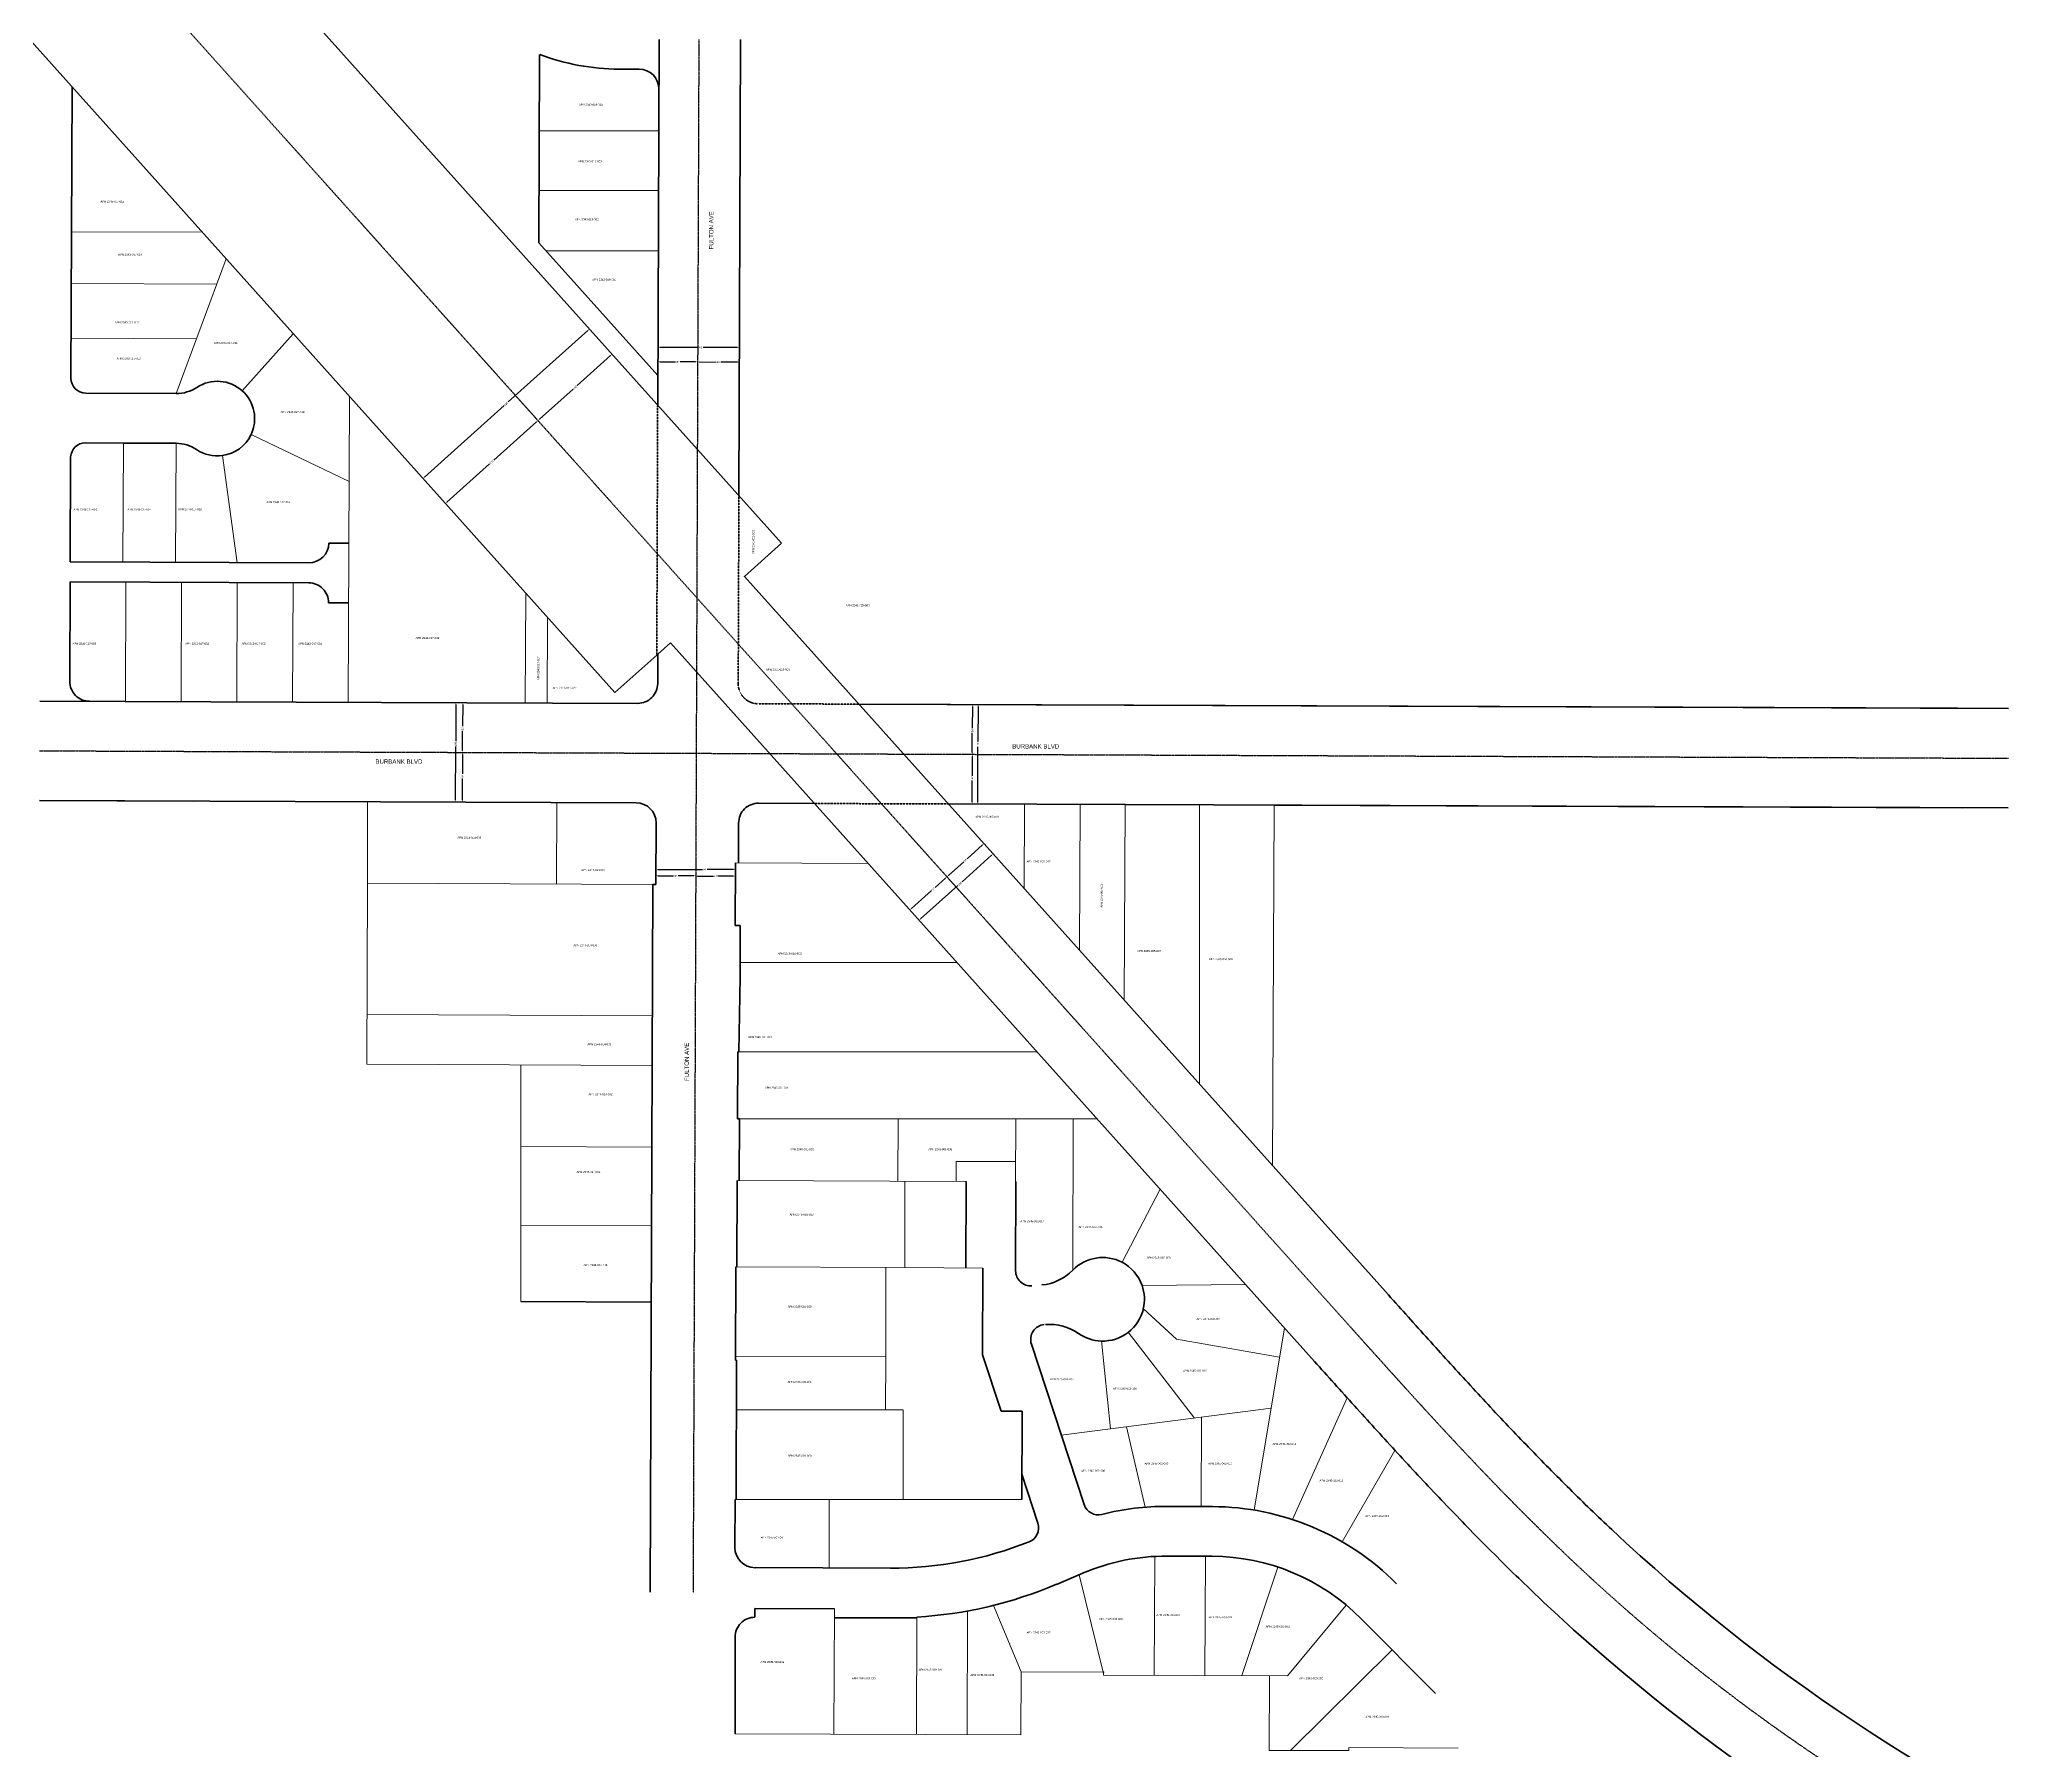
# Model space of a CAD drawing. Header units: feet. Extents: x 6431898 to 6439083, y 1883907 to 1887646.
# Drawn here: x 6433205 to 6435185, y 1884292 to 1886012 of the extents above; entities that cross this region are included whole.
import ezdxf

# ---------------------------------------------------------------- set-up
doc = ezdxf.new("R2010")
doc.units = ezdxf.units.FT
doc.header["$MEASUREMENT"] = 0
doc.linetypes.add('CENTER2', pattern=[1.125, 0.75, -0.125, 0.125, -0.125])
doc.linetypes.add('DASHED2', pattern=[0.375, 0.25, -0.125])
for name, color, linetype, lineweight in [('R-ANNO-LABL', 2, 'Continuous', 30), ('R-PROP-PRCL', 4, 'Continuous', 18), ('R-Row-Authority', 30, 'Continuous', 140), ('R-Row-Ease', 5, 'DASHED2', 50), ('R-Row-Misc-Txto', 171, 'Continuous', 5), ('R-Row-Scl', 1, 'CENTER2', 25), ('R-Row-Sname', 8, 'Continuous', 0), ('R-Row-Srow', 6, 'Continuous', 50)]:
    doc.layers.add(name, color=color, linetype=linetype, lineweight=lineweight)
doc.styles.add('G1_1 8_0', font='arial.ttf')
doc.styles.add('G4_7 32', font='arial.ttf', dxfattribs={"height": 0.219})
doc.styles.add('NCS1-Anno', font='arial.ttf', dxfattribs={"width": 0.8, "height": 0.09375})
doc.dimstyles.new('Annotative (NCS1)', dxfattribs={"dimscale": 100, "dimtxt": 0.09375, "dimasz": 0.1, "dimexe": 0.1, "dimexo": 0.04, "dimgap": 0.05, "dimtad": 0, "dimdec": 3, "dimzin": 0, "dimdsep": 46, "dimtxsty": 'NCS1-Anno', "dimcen": 0.05, "dimaunit": 1, "dimadec": 3, "dimazin": 0, "dimtfac": 1, "dimtdec": 3, "dimtofl": 0, "dimtmove": 0, "dimatfit": 3, "dimfxl": 0.1, "dimtolj": 1, "dimtzin": 0, "dimarcsym": 0})

# ---------------------------------------------------------------- blocks, each defined once
blk = doc.blocks.new('*D2026')
at = {"layer": 'Defpoints', "color": 0}
for p in [(6433826.9, 1885688.6), (6433866.9, 1885688.5), (6433866.9, 1885688)]:
    blk.add_point(p, dxfattribs=at)
at = {"layer": 'R-ANNO-LABL', "color": 0, "lineweight": -2}
for p, q in [((6433828.9, 1885688.1), (6433844.6, 1885688.1)), ((6433864.9, 1885688), (6433849.2, 1885688.1))]:
    blk.add_line(p, q, dxfattribs=at)
at = {"layer": 'R-ANNO-LABL', "color": 0}
for points in [[(6433828.9, 1885688.5), (6433828.9, 1885687.8), (6433826.9, 1885688.1)], [(6433864.9, 1885688.3), (6433864.9, 1885687.7), (6433866.9, 1885688)]]:
    blk.add_solid(points, dxfattribs=at)
at = {"layer": 'R-ANNO-LABL', "color": 0, "insert": (6433846.9, 1885688.1), "char_height": 1.88, "attachment_point": 5, "rotation": 359.7862, "style": 'NCS1-Anno'}
blk.add_mtext("\\A1;40'", dxfattribs=at)
blk = doc.blocks.new('*D2027')
at = {"layer": 'Defpoints', "color": 0}
for p in [(6433866.9, 1885688), (6433908.9, 1885687.8), (6433908.9, 1885687.8)]:
    blk.add_point(p, dxfattribs=at)
at = {"layer": 'R-ANNO-LABL', "color": 0, "lineweight": -2}
for p, q in [((6433868.9, 1885688), (6433885.6, 1885687.9)), ((6433906.9, 1885687.8), (6433890.2, 1885687.9))]:
    blk.add_line(p, q, dxfattribs=at)
at = {"layer": 'R-ANNO-LABL', "color": 0}
for points in [[(6433868.9, 1885688.3), (6433868.9, 1885687.6), (6433866.9, 1885688)], [(6433906.9, 1885688.2), (6433906.9, 1885687.5), (6433908.9, 1885687.8)]]:
    blk.add_solid(points, dxfattribs=at)
at = {"layer": 'R-ANNO-LABL', "color": 0, "insert": (6433887.9, 1885687.9), "char_height": 1.88, "attachment_point": 5, "rotation": 359.7849, "style": 'NCS1-Anno'}
blk.add_mtext("\\A1;42'", dxfattribs=at)
blk = doc.blocks.new('*D2028')
at = {"layer": 'Defpoints', "color": 0}
for p in [(6433826.9, 1885703.8), (6433908.9, 1885703.5), (6433908.9, 1885702.5)]:
    blk.add_point(p, dxfattribs=at)
at = {"layer": 'R-ANNO-LABL', "color": 0, "lineweight": -2}
for p, q in [((6433828.9, 1885702.8), (6433867.9, 1885702.7)), ((6433906.9, 1885702.5), (6433872.4, 1885702.6))]:
    blk.add_line(p, q, dxfattribs=at)
at = {"layer": 'R-ANNO-LABL', "color": 0}
for points in [[(6433828.9, 1885703.1), (6433828.9, 1885702.5), (6433826.9, 1885702.8)], [(6433906.9, 1885702.8), (6433906.9, 1885702.2), (6433908.9, 1885702.5)]]:
    blk.add_solid(points, dxfattribs=at)
at = {"layer": 'R-ANNO-LABL', "color": 0, "insert": (6433870.1, 1885702.7), "char_height": 1.88, "attachment_point": 5, "rotation": 359.7861, "style": 'NCS1-Anno'}
blk.add_mtext("\\A1;82'", dxfattribs=at)
blk = doc.blocks.new('*D2029')
at = {"layer": 'Defpoints', "color": 0}
for p in [(6433780.6, 1885695.9), (6433706.2, 1885629.2), (6433706.4, 1885628.9)]:
    blk.add_point(p, dxfattribs=at)
at = {"layer": 'R-ANNO-LABL', "color": 0, "lineweight": -2}
for p, q in [((6433779.4, 1885694.4), (6433745.7, 1885664.2)), ((6433707.9, 1885630.3), (6433741.6, 1885660.5))]:
    blk.add_line(p, q, dxfattribs=at)
at = {"layer": 'R-ANNO-LABL', "color": 0}
for points in [[(6433779.1, 1885694.6), (6433779.6, 1885694.1), (6433780.9, 1885695.7)], [(6433707.7, 1885630.5), (6433708.1, 1885630), (6433706.4, 1885628.9)]]:
    blk.add_solid(points, dxfattribs=at)
at = {"layer": 'R-ANNO-LABL', "color": 0, "insert": (6433743.6, 1885662.3), "char_height": 1.88, "attachment_point": 5, "rotation": 41.8754, "style": 'NCS1-Anno'}
blk.add_mtext("\\A1;100'", dxfattribs=at)
blk = doc.blocks.new('*D2030')
at = {"layer": 'Defpoints', "color": 0}
for p in [(6433706.4, 1885628.9), (6433613.3, 1885545.6), (6433613.3, 1885545.5)]:
    blk.add_point(p, dxfattribs=at)
at = {"layer": 'R-ANNO-LABL', "color": 0, "lineweight": -2}
for p, q in [((6433704.9, 1885627.7), (6433661.9, 1885589.1)), ((6433614.8, 1885546.9), (6433657.7, 1885585.4))]:
    blk.add_line(p, q, dxfattribs=at)
at = {"layer": 'R-ANNO-LABL', "color": 0}
for points in [[(6433704.6, 1885627.9), (6433705.1, 1885627.4), (6433706.3, 1885629)], [(6433614.5, 1885547.1), (6433615, 1885546.7), (6433613.3, 1885545.6)]]:
    blk.add_solid(points, dxfattribs=at)
at = {"layer": 'R-ANNO-LABL', "color": 0, "insert": (6433659.8, 1885587.3), "char_height": 1.88, "attachment_point": 5, "rotation": 41.8754, "style": 'NCS1-Anno'}
blk.add_mtext("\\A1;125'", dxfattribs=at)
blk = doc.blocks.new('*D2031')
at = {"layer": 'Defpoints', "color": 0}
for p in [(6433757.5, 1885721.7), (6433758.1, 1885721.1), (6433590, 1885571.5)]:
    blk.add_point(p, dxfattribs=at)
at = {"layer": 'R-ANNO-LABL', "color": 0, "lineweight": -2}
for p, q in [((6433756.6, 1885719.7), (6433676.5, 1885647.9)), ((6433592.1, 1885572.2), (6433672.2, 1885644))]:
    blk.add_line(p, q, dxfattribs=at)
at = {"layer": 'R-ANNO-LABL', "color": 0}
for points in [[(6433756.4, 1885720), (6433756.9, 1885719.5), (6433758.1, 1885721.1)], [(6433591.9, 1885572.5), (6433592.3, 1885572), (6433590.6, 1885570.9)]]:
    blk.add_solid(points, dxfattribs=at)
at = {"layer": 'R-ANNO-LABL', "color": 0, "insert": (6433674.4, 1885646), "char_height": 1.88, "attachment_point": 5, "rotation": 41.8754, "style": 'NCS1-Anno'}
blk.add_mtext("\\A1;225'", dxfattribs=at)
blk = doc.blocks.new('*D2032')
at = {"layer": 'Defpoints', "color": 0}
for p in [(6433630.9, 1885345.4), (6433630.5, 1885295.4), (6433630.7, 1885295.4)]:
    blk.add_point(p, dxfattribs=at)
at = {"layer": 'R-ANNO-LABL', "color": 0, "lineweight": -2}
for p, q in [((6433630.7, 1885343.4), (6433630.6, 1885321.6)), ((6433630.6, 1885297.4), (6433630.6, 1885317))]:
    blk.add_line(p, q, dxfattribs=at)
at = {"layer": 'R-ANNO-LABL', "color": 0}
for points in [[(6433630.4, 1885343.4), (6433631.1, 1885343.4), (6433630.7, 1885345.4)], [(6433630.2, 1885297.4), (6433630.9, 1885297.4), (6433630.5, 1885295.4)]]:
    blk.add_solid(points, dxfattribs=at)
at = {"layer": 'R-ANNO-LABL', "color": 0, "insert": (6433630.6, 1885319.3), "char_height": 1.88, "attachment_point": 5, "rotation": 89.7838, "style": 'NCS1-Anno'}
blk.add_mtext("\\A1;50'", dxfattribs=at)
blk = doc.blocks.new('*D2033')
at = {"layer": 'Defpoints', "color": 0}
for p in [(6433630.4, 1885295.4), (6433630.2, 1885245.4), (6433630.3, 1885245.4)]:
    blk.add_point(p, dxfattribs=at)
at = {"layer": 'R-ANNO-LABL', "color": 0, "lineweight": -2}
for p, q in [((6433630.5, 1885293.4), (6433630.4, 1885273.8)), ((6433630.3, 1885247.4), (6433630.4, 1885269.3))]:
    blk.add_line(p, q, dxfattribs=at)
at = {"layer": 'R-ANNO-LABL', "color": 0}
for points in [[(6433630.2, 1885293.4), (6433630.9, 1885293.4), (6433630.5, 1885295.4)], [(6433630, 1885247.4), (6433630.7, 1885247.4), (6433630.3, 1885245.4)]]:
    blk.add_solid(points, dxfattribs=at)
at = {"layer": 'R-ANNO-LABL', "color": 0, "insert": (6433630.4, 1885271.5), "char_height": 1.88, "attachment_point": 5, "rotation": 89.7838, "style": 'NCS1-Anno'}
blk.add_mtext("\\A1;50'", dxfattribs=at)
blk = doc.blocks.new('*D2034')
at = {"layer": 'Defpoints', "color": 0}
for p in [(6433619.9, 1885345.4), (6433619.5, 1885245.4), (6433623.4, 1885245.4)]:
    blk.add_point(p, dxfattribs=at)
at = {"layer": 'R-ANNO-LABL', "color": 0, "lineweight": -2}
for p, q in [((6433623.8, 1885343.4), (6433623.6, 1885306.8)), ((6433623.4, 1885247.4), (6433623.6, 1885301.2))]:
    blk.add_line(p, q, dxfattribs=at)
at = {"layer": 'R-ANNO-LABL', "color": 0}
for points in [[(6433623.4, 1885343.4), (6433624.1, 1885343.4), (6433623.8, 1885345.4)], [(6433623.1, 1885247.4), (6433623.7, 1885247.4), (6433623.4, 1885245.4)]]:
    blk.add_solid(points, dxfattribs=at)
at = {"layer": 'R-ANNO-LABL', "color": 0, "insert": (6433623.6, 1885304), "char_height": 1.88, "attachment_point": 5, "rotation": 89.7838, "style": 'NCS1-Anno'}
blk.add_mtext("\\A1;100'", dxfattribs=at)
blk = doc.blocks.new('*D2035')
at = {"layer": 'Defpoints', "color": 0}
for p in [(6434137.2, 1885343.5), (6434137, 1885293.5), (6434143, 1885293.4)]:
    blk.add_point(p, dxfattribs=at)
at = {"layer": 'R-ANNO-LABL', "color": 0, "lineweight": -2}
for p, q in [((6434143.2, 1885341.4), (6434143.1, 1885319.7)), ((6434143.1, 1885295.4), (6434143.1, 1885315.2))]:
    blk.add_line(p, q, dxfattribs=at)
at = {"layer": 'R-ANNO-LABL', "color": 0}
for points in [[(6434142.9, 1885341.4), (6434143.6, 1885341.4), (6434143.2, 1885343.4)], [(6434142.7, 1885295.4), (6434143.4, 1885295.4), (6434143, 1885293.4)]]:
    blk.add_solid(points, dxfattribs=at)
at = {"layer": 'R-ANNO-LABL', "color": 0, "insert": (6434143.1, 1885317.5), "char_height": 1.88, "attachment_point": 5, "rotation": 89.7838, "style": 'NCS1-Anno'}
blk.add_mtext("\\A1;50'", dxfattribs=at)
blk = doc.blocks.new('*D2036')
at = {"layer": 'Defpoints', "color": 0}
for p in [(6434136.1, 1885293.5), (6434143.1, 1885293.4), (6434136, 1885243.5)]:
    blk.add_point(p, dxfattribs=at)
at = {"layer": 'R-ANNO-LABL', "color": 0, "lineweight": -2}
for p, q in [((6434143.1, 1885291.4), (6434143, 1885271.7)), ((6434142.9, 1885245.4), (6434143, 1885267.2))]:
    blk.add_line(p, q, dxfattribs=at)
at = {"layer": 'R-ANNO-LABL', "color": 0}
for points in [[(6434142.7, 1885291.4), (6434143.4, 1885291.4), (6434143.1, 1885293.4)], [(6434142.6, 1885245.4), (6434143.2, 1885245.4), (6434142.9, 1885243.4)]]:
    blk.add_solid(points, dxfattribs=at)
at = {"layer": 'R-ANNO-LABL', "color": 0, "insert": (6434143, 1885269.4), "char_height": 1.88, "attachment_point": 5, "rotation": 89.7838, "style": 'NCS1-Anno'}
blk.add_mtext("\\A1;50'", dxfattribs=at)
blk = doc.blocks.new('*D2037')
at = {"layer": 'Defpoints', "color": 0}
for p in [(6433825, 1885177.8), (6433825, 1885177.8), (6433905, 1885177.5)]:
    blk.add_point(p, dxfattribs=at)
at = {"layer": 'R-ANNO-LABL', "color": 0, "lineweight": -2}
for p, q in [((6433827, 1885177.8), (6433871.9, 1885177.6)), ((6433903, 1885177.5), (6433876.5, 1885177.6))]:
    blk.add_line(p, q, dxfattribs=at)
at = {"layer": 'R-ANNO-LABL', "color": 0}
for points in [[(6433827, 1885178.1), (6433827, 1885177.5), (6433825, 1885177.8)], [(6433903, 1885177.8), (6433903, 1885177.2), (6433905, 1885177.5)]]:
    blk.add_solid(points, dxfattribs=at)
at = {"layer": 'R-ANNO-LABL', "color": 0, "insert": (6433874.2, 1885177.6), "char_height": 1.88, "attachment_point": 5, "rotation": 359.7861, "style": 'NCS1-Anno'}
blk.add_mtext("\\A1;80'", dxfattribs=at)
blk = doc.blocks.new('*D2038')
at = {"layer": 'Defpoints', "color": 0}
for p in [(6433864.9, 1885171.1), (6433865, 1885172.3), (6433905, 1885172.1)]:
    blk.add_point(p, dxfattribs=at)
at = {"layer": 'R-ANNO-LABL', "color": 0, "lineweight": -2}
for p, q in [((6433866.9, 1885171.1), (6433882.7, 1885171.1)), ((6433902.9, 1885171), (6433887.3, 1885171))]:
    blk.add_line(p, q, dxfattribs=at)
at = {"layer": 'R-ANNO-LABL', "color": 0}
for points in [[(6433867, 1885171.4), (6433866.9, 1885170.8), (6433864.9, 1885171.1)], [(6433903, 1885171.3), (6433902.9, 1885170.6), (6433904.9, 1885171)]]:
    blk.add_solid(points, dxfattribs=at)
at = {"layer": 'R-ANNO-LABL', "color": 0, "insert": (6433885, 1885171), "char_height": 1.88, "attachment_point": 5, "rotation": 359.7861, "style": 'NCS1-Anno'}
blk.add_mtext("\\A1;40'", dxfattribs=at)
blk = doc.blocks.new('*D2039')
at = {"layer": 'Defpoints', "color": 0}
for p in [(6433825, 1885172.3), (6433825, 1885171.4), (6433865, 1885172.1)]:
    blk.add_point(p, dxfattribs=at)
at = {"layer": 'R-ANNO-LABL', "color": 0, "lineweight": -2}
for p, q in [((6433827, 1885171.3), (6433842.7, 1885171.3)), ((6433863, 1885171.2), (6433847.3, 1885171.3))]:
    blk.add_line(p, q, dxfattribs=at)
at = {"layer": 'R-ANNO-LABL', "color": 0}
for points in [[(6433827, 1885171.7), (6433826.9, 1885171), (6433825, 1885171.4)], [(6433863, 1885171.5), (6433862.9, 1885170.9), (6433865, 1885171.2)]]:
    blk.add_solid(points, dxfattribs=at)
at = {"layer": 'R-ANNO-LABL', "color": 0, "insert": (6433845, 1885171.3), "char_height": 1.88, "attachment_point": 5, "rotation": 359.7861, "style": 'NCS1-Anno'}
blk.add_mtext("\\A1;40'", dxfattribs=at)
blk = doc.blocks.new('*D2040')
at = {"layer": 'Defpoints', "color": 0}
for p in [(6434148.2, 1885343.4), (6434147.8, 1885243.4), (6434148.5, 1885243.4)]:
    blk.add_point(p, dxfattribs=at)
at = {"layer": 'R-ANNO-LABL', "color": 0, "lineweight": -2}
for p, q in [((6434148.9, 1885341.4), (6434148.7, 1885306.5)), ((6434148.5, 1885245.4), (6434148.7, 1885301))]:
    blk.add_line(p, q, dxfattribs=at)
at = {"layer": 'R-ANNO-LABL', "color": 0}
for points in [[(6434148.5, 1885341.4), (6434149.2, 1885341.4), (6434148.9, 1885343.4)], [(6434148.2, 1885245.4), (6434148.8, 1885245.4), (6434148.5, 1885243.4)]]:
    blk.add_solid(points, dxfattribs=at)
at = {"layer": 'R-ANNO-LABL', "color": 0, "insert": (6434148.7, 1885303.8), "char_height": 1.88, "attachment_point": 5, "rotation": 89.7838, "style": 'NCS1-Anno'}
blk.add_mtext("\\A1;100'", dxfattribs=at)
blk = doc.blocks.new('*D2042')
at = {"layer": 'Defpoints', "color": 0}
for p in [(6434161.3, 1885196.4), (6434117.6, 1885170.3), (6434124.1, 1885163)]:
    blk.add_point(p, dxfattribs=at)
at = {"layer": 'R-ANNO-LABL', "color": 0, "lineweight": -2}
for p, q in [((6434119, 1885171.6), (6434134.5, 1885185.5)), ((6434153.3, 1885202.3), (6434137.9, 1885188.5))]:
    blk.add_line(p, q, dxfattribs=at)
at = {"layer": 'R-ANNO-LABL', "color": 0}
for points in [[(6434153.1, 1885202.6), (6434153.5, 1885202.1), (6434154.8, 1885203.7)], [(6434118.8, 1885171.9), (6434119.3, 1885171.4), (6434117.6, 1885170.3)]]:
    blk.add_solid(points, dxfattribs=at)
at = {"layer": 'R-ANNO-LABL', "color": 0, "insert": (6434136.2, 1885187), "char_height": 1.88, "attachment_point": 5, "rotation": 41.8737, "style": 'NCS1-Anno'}
blk.add_mtext("\\A1;50'", dxfattribs=at)
blk = doc.blocks.new('*D2043')
at = {"layer": 'Defpoints', "color": 0}
for p in [(6434123.8, 1885163.4), (6434080.3, 1885136.9), (6434086.5, 1885130)]:
    blk.add_point(p, dxfattribs=at)
at = {"layer": 'R-ANNO-LABL', "color": 0, "lineweight": -2}
for p, q in [((6434116, 1885169), (6434105.6, 1885159.6)), ((6434081.8, 1885138.3), (6434102.2, 1885156.5))]:
    blk.add_line(p, q, dxfattribs=at)
at = {"layer": 'R-ANNO-LABL', "color": 0}
for points in [[(6434115.8, 1885169.2), (6434116.3, 1885168.7), (6434117.5, 1885170.3)], [(6434081.6, 1885138.5), (6434082, 1885138), (6434080.3, 1885136.9)]]:
    blk.add_solid(points, dxfattribs=at)
at = {"layer": 'R-ANNO-LABL', "color": 0, "insert": (6434103.9, 1885158.1), "char_height": 1.88, "attachment_point": 5, "rotation": 41.8737, "style": 'NCS1-Anno'}
blk.add_mtext("\\A1;50'", dxfattribs=at)
blk = doc.blocks.new('*D2044')
at = {"layer": 'Defpoints', "color": 0}
for p in [(6434164.3, 1885193.1), (6434089.6, 1885126.6), (6434089.8, 1885126.3)]:
    blk.add_point(p, dxfattribs=at)
at = {"layer": 'R-ANNO-LABL', "color": 0, "lineweight": -2}
for p, q in [((6434162.5, 1885192), (6434132.8, 1885165.4)), ((6434091, 1885127.9), (6434128.6, 1885161.6))]:
    blk.add_line(p, q, dxfattribs=at)
at = {"layer": 'R-ANNO-LABL', "color": 0}
for points in [[(6434162.3, 1885192.3), (6434162.8, 1885191.8), (6434164, 1885193.4)], [(6434090.8, 1885128.2), (6434091.3, 1885127.7), (6434089.6, 1885126.6)]]:
    blk.add_solid(points, dxfattribs=at)
at = {"layer": 'R-ANNO-LABL', "color": 0, "insert": (6434130.7, 1885163.5), "char_height": 1.88, "attachment_point": 5, "rotation": 41.8737, "style": 'NCS1-Anno'}
blk.add_mtext("\\A1;100'", dxfattribs=at)

msp = doc.modelspace()

# ---------------------------------------------------------------- linework, layer by layer
at = {"layer": 'Defpoints'}
msp.add_line((6433235.2, 1885296.9), (6433235.2, 1885296.9), dxfattribs=at)
at = {"layer": 'R-PROP-PRCL'}
for p, q in [((6433707.7, 1885920.2), (6433827.7, 1885920.2)), ((6433707.5, 1885860.2), (6433827.5, 1885860.2)), ((6433237.2, 1885818.9), (6433368.8, 1885818.3)), ((6433714.5, 1885799.7), (6433827.3, 1885799.7)), ((6433392.7, 1885791.5), (6433342.6, 1885656.2)), ((6433237, 1885766.9), (6433383.3, 1885766.2)), ((6433236.8, 1885711.9), (6433362.9, 1885711.3)), ((6433460, 1885716.2), (6433408.9, 1885659)), ((6433515.6, 1885345.8), (6433516.7, 1885653.3)), ((6433289.4, 1885606.4), (6433288.8, 1885486.7)), ((6433342.4, 1885606.2), (6433341.8, 1885486.4)), ((6433516.3, 1885567.8), (6433417.8, 1885614.9)), ((6433403.8, 1885486.1), (6433389, 1885593.9)), ((6433291.5, 1885346.7), (6433292, 1885466.7)), ((6433347.5, 1885346.5), (6433348, 1885466.5)), ((6433403.5, 1885346.2), (6433404, 1885466.2)), ((6433459.5, 1885346), (6433460, 1885466)), ((6433693.6, 1885345.1), (6433694, 1885455.5)), ((6433715.6, 1885345.1), (6433715.9, 1885431.1)), ((6433534.9, 1885163.8), (6433534.9, 1885245.7)), ((6433725.2, 1885245), (6433724.9, 1885163)), ((6434195.1, 1885158.7), (6434195.6, 1885243.2)), ((6434250.9, 1885096.5), (6434251.6, 1885243)), ((6434295.9, 1885046.2), (6434296.7, 1885242.9)), ((6434371.5, 1885242.6), (6434371.5, 1884961.8)), ((6434445, 1884879.9), (6434446.5, 1885242.3)), ((6434038.3, 1885183.8), (6433905, 1885184.3)), ((6433534.2, 1884981.8), (6433534.9, 1885163.8)), ((6433534.9, 1885163.8), (6433821.9, 1885162.7)), ((6433909.6, 1885084.3), (6434127.5, 1885084.3)), ((6433534.4, 1885031.8), (6433821.4, 1885030.6)), ((6433908.4, 1884994.3), (6434208.1, 1884994.3)), ((6433534.2, 1884981.8), (6433821.2, 1884980.6)), ((6433689.2, 1884981.2), (6433689.2, 1884743.2)), ((6433909, 1884926.8), (6434268.6, 1884926.8)), ((6434068.3, 1884864.2), (6434068.6, 1884926.8)), ((6434187, 1884926.8), (6434186.7, 1884863.8)), ((6434244.7, 1884926.8), (6434244.2, 1884774.8)), ((6433689.2, 1884899.2), (6433820.9, 1884898.6)), ((6434126.8, 1884864), (6434126.8, 1884884)), ((6434126.8, 1884884), (6434186.8, 1884884)), ((6434137, 1884863.9), (6433906.8, 1884864.8)), ((6434075.4, 1884777.4), (6434075.4, 1884864.2)), ((6434187, 1884863.8), (6434186.7, 1884863.8)), ((6434293.7, 1884782.8), (6434332, 1884856.1)), ((6433689.2, 1884820.2), (6433820.6, 1884819.6)), ((6434075.4, 1884777.4), (6433905.4, 1884778.1)), ((6434056.1, 1884687.5), (6434056.1, 1884777.5)), ((6434075.4, 1884777.4), (6434153.7, 1884776.9)), ((6434313.8, 1884759.5), (6434417.9, 1884760.3)), ((6434348.3, 1884705.5), (6434315.1, 1884735.9)), ((6434366.5, 1884626.1), (6434299.9, 1884712.3)), ((6434426.4, 1884533.6), (6434456.9, 1884716.9)), ((6434282.2, 1884615.2), (6434272.9, 1884703.6)), ((6434451.9, 1884687.3), (6434348.3, 1884705.5)), ((6434056.1, 1884687.5), (6433905.1, 1884688.1)), ((6434055.9, 1884634.3), (6434056.1, 1884687.5)), ((6433905.9, 1884634.3), (6434073.2, 1884634.3)), ((6434073.5, 1884544.3), (6434073.5, 1884634.3)), ((6434232.6, 1884608.9), (6434443.5, 1884636)), ((6434465.1, 1884524.1), (6434520, 1884646.5)), ((6434317, 1884536.4), (6434298.2, 1884617.3)), ((6434373.6, 1884627), (6434373.2, 1884537.1)), ((6434515, 1884501.8), (6434568.1, 1884593.6)), ((6433904.5, 1884544.3), (6434192.8, 1884544.3)), ((6433999.3, 1884475.7), (6433999.3, 1884544.3)), ((6434326.1, 1884367.5), (6434326.6, 1884486.9)), ((6434377.1, 1884367.3), (6434377.6, 1884487.1)), ((6434414.1, 1884367.1), (6434450.3, 1884476.3)), ((6434274.7, 1884370.7), (6434250.4, 1884468.6)), ((6434003.9, 1884308.1), (6434004.4, 1884434.4)), ((6434137.9, 1884307.9), (6434138.4, 1884432.1)), ((6434192.1, 1884371), (6434164.3, 1884437.7)), ((6434460.1, 1884367), (6434519.2, 1884438)), ((6434086.9, 1884308.1), (6434087.3, 1884425.9)), ((6434463.1, 1884292), (6434565.2, 1884393.1)), ((6434191.9, 1884307.7), (6434192.1, 1884371)), ((6434275.1, 1884370.7), (6434192.1, 1884371)), ((6434275.1, 1884367.7), (6434275.1, 1884370.7)), ((6434460.1, 1884367), (6434275.1, 1884367.7)), ((6434441.8, 1884292), (6434442.1, 1884367)), ((6433904.5, 1884308.7), (6434191.9, 1884307.7)), ((6434521.7, 1884291.7), (6434521.8, 1884294.7)), ((6434631.6, 1884294.3), (6434521.8, 1884294.7)), ((6434521.7, 1884291.7), (6434441.8, 1884292))]:
    msp.add_line(p, q, dxfattribs=at)
msp.add_circle((6434275.1, 1884370.7), 0.38, dxfattribs=at)
at = {"layer": 'R-Row-Authority'}
for p, q in [((6433951.2, 1885505.7), (6432615.9, 1886995.2)), ((6432448.4, 1886845), (6433783.7, 1885355.5)), ((6433839.5, 1885405.5), (6433826.8, 1885394.1)), ((6433839.5, 1885405.5), (6434487.1, 1884683.1)), ((6433825.8, 1885393.2), (6433783.7, 1885355.5))]:
    msp.add_line(p, q, dxfattribs=at)
for points in [[(6433951.2, 1885505.7), (6433914, 1885472.3), (6434561.6, 1884749.9, 0.000327), (6434581.6, 1884727.6, 0.000654), (6434601.6, 1884705.4, 0.000982), (6434621.6, 1884683.3, 0.001309), (6434641.7, 1884661.4, 0.001636), (6434661.8, 1884639.6, 0.001963), (6434682.1, 1884618, 0.002291), (6434702.5, 1884596.7, 0.002618), (6434723.1, 1884575.6, 0.002945), (6434743.9, 1884554.8, 0.003273), (6434764.8, 1884534.2, 0.003603), (6434786.1, 1884514, 0.167758), (6435893.9, 1884017.8, 0.003603), (6435923.1, 1884015.4, 0.003273), (6435952.4, 1884013.4, 0.002945), (6435981.8, 1884011.8, 0.002618), (6436011.2, 1884010.5, 0.002291), (6436040.7, 1884009.5, 0.001963), (6436070.3, 1884008.7, 0.001636), (6436100, 1884008.1, 0.001309), (6436129.7, 1884007.8, 0.000982), (6436159.5, 1884007.5, 0.000654), (6436189.4, 1884007.4, 0.000327), (6436219.3, 1884007.3)], [(6434487.1, 1884683.1, 0.000327), (6434507.2, 1884660.7, 0.000654), (6434527.4, 1884638.4, 0.000982), (6434547.7, 1884616, 0.001309), (6434568.1, 1884593.7, 0.001636), (6434588.7, 1884571.4, 0.001963), (6434609.5, 1884549.3, 0.002291), (6434630.6, 1884527.3, 0.002618), (6434651.9, 1884505.4, 0.002945), (6434673.5, 1884483.7, 0.003273), (6434695.4, 1884462.3, 0.003603), (6434717.6, 1884441.1, 0.167758), (6435885.1, 1883918.2, 0.003603), (6435915.7, 1883915.7, 0.003273), (6435946.3, 1883913.6, 0.002945), (6435976.8, 1883911.9, 0.002618), (6436007.3, 1883910.6, 0.002291), (6436037.8, 1883909.5, 0.001963), (6436068.1, 1883908.7, 0.001636), (6436098.5, 1883908.2, 0.001309), (6436128.7, 1883907.8, 0.000982), (6436158.9, 1883907.5, 0.000654), (6436189, 1883907.4, 0.000327), (6436219.1, 1883907.3)]]:
    msp.add_lwpolyline(points, format="xyb", dxfattribs=at)
at = {"layer": 'R-Row-Ease'}
for p, q in [((6433826.7, 1885644.5), (6433825.8, 1885393.2)), ((6433908.4, 1885553.5), (6433907.7, 1885364.3)), ((6433927.6, 1885344.3), (6434029.1, 1885343.9)), ((6433984.3, 1885244), (6434119, 1885243.5))]:
    msp.add_line(p, q, dxfattribs=at)
msp.add_arc((6433927.7, 1885364.3), 20, 179.7861, 269.7838, dxfattribs=at)
at = {"layer": 'R-Row-Scl'}
for p, q in [((6433868.1, 1886012.1), (6433862.3, 1884450.8)), ((6433205.1, 1885297), (6435185, 1885289.5)), ((6433907.3, 1884994.3), (6433907.3, 1884994.3))]:
    msp.add_line(p, q, dxfattribs=at)
msp.add_lwpolyline([(6431898.2, 1887645.9), (6433866, 1885450.9), (6434524.4, 1884716.5, 0.000327), (6434544.4, 1884694.2, 0.000654), (6434564.5, 1884671.9, 0.000982), (6434584.6, 1884649.7, 0.001309), (6434604.9, 1884627.5, 0.001636), (6434625.3, 1884605.5, 0.001963), (6434645.8, 1884583.7, 0.002291), (6434666.5, 1884562, 0.002618), (6434687.5, 1884540.5, 0.002945), (6434708.7, 1884519.3, 0.003273), (6434730.1, 1884498.3, 0.003603), (6434751.9, 1884477.6, 0.167758), (6435889.5, 1883968, 0.003603), (6435919.4, 1883965.5, 0.003273), (6435949.3, 1883963.5, 0.002945), (6435979.3, 1883961.8, 0.002618), (6436009.3, 1883960.5, 0.002291), (6436039.2, 1883959.5, 0.001963), (6436069.2, 1883958.7, 0.001636), (6436099.2, 1883958.2, 0.001309), (6436129.2, 1883957.8, 0.000982), (6436159.2, 1883957.5, 0.000654), (6436189.2, 1883957.4, 0.000327), (6436219.2, 1883957.3), (6437820.5, 1883953.6), (6439082.5, 1883951)], format="xyb", dxfattribs=at)
at = {"layer": 'R-Row-Srow'}
for p, q in [((6433707.3, 1885807.7), (6433708, 1885997.1)), ((6433828.1, 1886012.3), (6433826.7, 1885644.5)), ((6433910.1, 1886012), (6433908.4, 1885553.5)), ((6433808, 1885982.4), (6433787.9, 1885982.4)), ((6433236.6, 1885671.6), (6433237.8, 1885964.4)), ((6433707.3, 1885807.7), (6433826.8, 1885674.4)), ((6433251.6, 1885656.6), (6433342.6, 1885656.2)), ((6433289.4, 1885606.4), (6433251.4, 1885606.6)), ((6433342.4, 1885606.2), (6433289.4, 1885606.4)), ((6433235.9, 1885486.9), (6433236.3, 1885592.5)), ((6433516.1, 1885505.8), (6433496.1, 1885505.9)), ((6433235.9, 1885486.9), (6433476, 1885485.9)), ((6433235.5, 1885366.9), (6433235.9, 1885466.9)), ((6433235.9, 1885466.9), (6433475.9, 1885465.9)), ((6433495.8, 1885445.9), (6433515.8, 1885445.8)), ((6433826.8, 1885394.1), (6433825.8, 1885393.2)), ((6433826.8, 1885394.1), (6433826.7, 1885364.6)), ((6433205.3, 1885347), (6433806.6, 1885344.7)), ((6434029.1, 1885343.9), (6435134, 1885339.7)), ((6434029.1, 1885343.9), (6435185.2, 1885339.5)), ((6433204.9, 1885247), (6433805.2, 1885244.7)), ((6433205.1, 1885247), (6433360.2, 1885246.4)), ((6433928.2, 1885244.3), (6433984.3, 1885244)), ((6434119, 1885243.5), (6435184.9, 1885239.5)), ((6433825.1, 1885224.6), (6433824.9, 1885162.6)), ((6433908.1, 1885224.3), (6433908, 1885184.3)), ((6434446.5, 1885242.3), (6435138.4, 1885239.7)), ((6433905, 1885184.3), (6433904.8, 1885121.3)), ((6433821.9, 1885162.7), (6433819.3, 1884450.9)), ((6433824.9, 1885162.6), (6433821.9, 1885162.7)), ((6433909.8, 1885121.3), (6433904.7, 1885121.3)), ((6433909.8, 1885121.3), (6433909.6, 1885069.3)), ((6433909.6, 1885069.3), (6433908.4, 1884994.3)), ((6433907.3, 1884994.3), (6433907, 1884926.8)), ((6433907.3, 1884994.3), (6433908.4, 1884994.3)), ((6433907, 1884926.8), (6433909, 1884926.8)), ((6433909, 1884926.8), (6433908.8, 1884864.8)), ((6433906.4, 1884778.1), (6433906.8, 1884864.8)), ((6433905.1, 1884684.3), (6433905.4, 1884778.1)), ((6433689.2, 1884743.2), (6433820.3, 1884742.7)), ((6433906.1, 1884684.3), (6433905.1, 1884684.3)), ((6433905.5, 1884544.3), (6433906.1, 1884684.3)), ((6433904.4, 1884496), (6433904.5, 1884544.3)), ((6433924.5, 1884434.7), (6433924.5, 1884425.8)), ((6433904.5, 1884308.7), (6433904.5, 1884405.8))]:
    msp.add_line(p, q, dxfattribs=at)
at = {"layer": 'R-Row-Srow', "color": 1}
for p, q in [((6434136.7, 1884776.9), (6434137, 1884863.9)), ((6434186.7, 1884774), (6434187, 1884863.8)), ((6434153.4, 1884689.7), (6434153.7, 1884776.9)), ((6434172, 1884633.1), (6434153.4, 1884689.7)), ((6434255.5, 1884539.1), (6434202.5, 1884700.4)), ((6434172, 1884633.1), (6434193.1, 1884633)), ((6434192.8, 1884544.3), (6434193.1, 1884633)), ((6434209.1, 1884520.3), (6434192.9, 1884569.6)), ((6434339.2, 1884537.3), (6434384.6, 1884537.1)), ((6433924.6, 1884475.7), (6434060.7, 1884475.2)), ((6434339, 1884487.3), (6434384.4, 1884487.1)), ((6434227.7, 1884458.9), (6434254.1, 1884470.1)), ((6433924.5, 1884434.7), (6434004.4, 1884434.4)), ((6434004.3, 1884425.4), (6434087.3, 1884425.1)), ((6434608.8, 1884349.1), (6434534.2, 1884424.3))]:
    msp.add_line(p, q, dxfattribs=at)
at = {"layer": 'R-Row-Srow'}
for centre, radius, start, end in [((6433788.9, 1886212.4), 230, 249.42, 269.7675), ((6433807.9, 1885962.4), 20, 359.7675, 89.7675), ((6433251.6, 1885671.6), 15, 179.7804, 269.773), ((6433342.7, 1885693.7), 37.5, 269.773, 303.3254), ((6433383.9, 1885631), 37.5, 48.245, 123.3254), ((6433383.9, 1885631), 37.5, 334.5091, 48.245), ((6433251.3, 1885591.6), 15, 89.7573, 176.7248), ((6433342.2, 1885568.7), 37.5, 56.2049, 89.7573), ((6433383.9, 1885631), 37.5, 236.2049, 277.8245), ((6433383.9, 1885631), 37.5, 277.8245, 334.5091), ((6433475.7, 1885506.3), 20.4, 270.838, 358.7111), ((6433475.8, 1885445.9), 20, 359.7777, 89.7805), ((6433255.5, 1885366.8), 20, 179.7804, 269.7921), ((6433806.7, 1885364.7), 20, 269.7838, 359.7861), ((6433805.1, 1885224.7), 20, 359.7861, 89.7838), ((6433928.1, 1885224.3), 20, 89.7838, 179.7861), ((6434274.2, 1884745.5), 42, 62.404, 135.7426), ((6434274.2, 1884745.5), 42, 19.4185, 62.404), ((6434274.2, 1884745.5), 42, 346.7462, 19.4185), ((6434272.4, 1884746.7), 44.1, 308.6448, 345.7869), ((6434274.2, 1884745.5), 42, 234.8244, 268.1514), ((6434274.2, 1884745.5), 42, 268.1514, 307.6855), ((6433924.5, 1884405.8), 20, 89.9883, 180)]:
    msp.add_arc(centre, radius, start, end, dxfattribs=at)
at = {"layer": 'R-Row-Srow', "color": 1}
for centre, radius, start, end in [((6434201.7, 1884774), 15, 179.791, 275.2835), ((6434208.3, 1884809.7), 50, 275.2835, 315.7426), ((6434216.8, 1884705.1), 15, 95.2835, 198.1938), ((6434221.2, 1884670.3), 50, 54.8244, 95.2835), ((6434269.8, 1884543.8), 15, 198.1938, 284.1491), ((6434338.2, 1884272.3), 265, 89.7835, 104.1491), ((6434383.6, 1884275.1), 262, 44.7482, 89.7835), ((6434194.8, 1884515.6), 15, 291.7535, 18.1938), ((6433924.9, 1884496.2), 20.6, 180.651, 269.132), ((6434062.1, 1884848.2), 373, 269.7835, 291.7535), ((6434338.2, 1884272.3), 215, 89.7835, 113.0335), ((6434383.6, 1884275.1), 212, 44.7482, 89.7835), ((6434062.1, 1884848.2), 423, 273.4141, 293.0335)]:
    msp.add_arc(centre, radius, start, end, dxfattribs=at)

# ---------------------------------------------------------------- texts
at = {"layer": 'R-Row-Misc-Txto', "style": 'G1_1 8_0'}
for s, p in [('APN 2343-019-004', (6433747.5, 1885945.6)), ('APN 2343-019-003', (6433746.6, 1885888.6)), ('APN 2343-017-015', (6433266.3, 1885848.2)), ('APN 2343-019-002', (6433743.5, 1885830.3)), ('APN 2343-017-014', (6433284.2, 1885794.9)), ('APN 2343-019-001', (6433760.9, 1885769.7)), ('APN 2343-017-013', (6433280.8, 1885726.7)), ('APN 2343-017-011', (6433380.4, 1885706.1)), ('APN 2343-017-012', (6433282.8, 1885690.4)), ('APN 2343-017-010', (6433447.5, 1885636.6)), ('APN 2343-017-006', (6433239.2, 1885538.6)), ('APN 2343-017-007', (6433293.5, 1885538.6)), ('APN 2343-017-018', (6433344.4, 1885538.9)), ('APN 2343-017-009', (6433433.3, 1885546)), ('APN 2341-025-903', (6434015.9, 1885442.2)), ('APN 2343-017-005', (6433238.2, 1885403.7)), ('APN 2343-017-003', (6433351.7, 1885403.7)), ('APN 2343-017-002', (6433408.4, 1885403.7)), ('APN 2343-017-001', (6433465.2, 1885403.7)), ('APN 2343-017-019', (6433583.2, 1885409.4)), ('APN 2341-025-901', (6433935.7, 1885377.6)), ('APN 2343-017-027', (6433721.1, 1885359.3)), ('APN 2345-005-030', (6434146.2, 1885229.6)), ('APN 2344-014-008', (6433625.3, 1885208.6)), ('APN 2345-005-002', (6434197.7, 1885184.7)), ('APN 2344-014-007', (6433749.9, 1885176.2)), ('APN 2344-014-900', (6433741.9, 1885100.5)), ('APN 2345-001-903', (6433947.4, 1885092)), ('APN 2345-005-025', (6434308.9, 1885094.7)), ('APN 2345-005-900', (6434381.1, 1885086.5)), ('APN 2345-001-023', (6433917.7, 1885008.1)), ('APN 2344-014-005', (6433756, 1885000.9)), ('APN 2344-014-082', (6433757.3, 1884950.7)), ('APN 2345-001-011', (6433934.5, 1884957.2)), ('APN 2345-001-035', (6433959.9, 1884895.3)), ('APN 2345-001-036', (6434098.9, 1884895.3)), ('APN 2344-014-062', (6433745.1, 1884872.6)), ('APN 2345-001-013', (6433959.5, 1884829.7)), ('APN 2345-002-017', (6434191.5, 1884823)), ('APN 2345-002-016', (6434250, 1884817.3)), ('APN 2345-002-003', (6434318.5, 1884786.3)), ('APN 2344-014-014', (6433752.2, 1884778.9)), ('APN 2345-001-030', (6433957.5, 1884737.1)), ('APN 2345-002-004', (6434368.7, 1884724.8)), ('APN 2345-002-005', (6434355.1, 1884672.6)), ('APN 2345-001-031', (6433957.5, 1884661.5)), ('APN 2345-002-007', (6434221.3, 1884664.2)), ('APN 2345-002-006', (6434284.5, 1884654.7)), ('APN 2345-002-011', (6434445, 1884599.1)), ('APN 2345-001-028', (6433957.5, 1884587.2)), ('APN 2345-002-008', (6434252.7, 1884572.1)), ('APN 2345-002-009', (6434316.3, 1884579.4)), ('APN 2345-002-010', (6434380.3, 1884579.4)), ('APN 2345-002-012', (6434492.2, 1884562.2)), ('APN 2345-002-013', (6434538.3, 1884526.7)), ('APN 2345-001-001', (6433930.2, 1884505)), ('APN 2345-003-032', (6434197.7, 1884409.5)), ('APN 2345-003-006', (6434270.5, 1884423)), ('APN 2345-003-005', (6434328.3, 1884427.2)), ('APN 2345-003-004', (6434380.7, 1884424.9)), ('APN 2345-003-003', (6434438.2, 1884415.4)), ('APN 2345-003-029', (6433930.1, 1884379.8)), ('APN 2345-003-031', (6434089.2, 1884372)), ('APN 2345-003-030', (6434022, 1884363.3)), ('APN 2345-003-008', (6434141.2, 1884366.8)), ('APN 2345-003-002', (6434471.9, 1884363.4)), ('APN 2345-003-001', (6434538.5, 1884324.7))]:
    msp.add_text(s, height=2, dxfattribs=at).set_placement(p)
for s, p in [('APN 2341-025-902', (6433923.9, 1885494.9)), ('APN 2343-017-017', (6433707.7, 1885368)), ('APN 2345-005-003', (6434274.1, 1885139.3))]:
    msp.add_text(s, height=2, rotation=90, dxfattribs=at).set_placement(p)
at = {"layer": 'R-Row-Sname', "char_height": 4.38, "width": 56.08, "attachment_point": 1, "rotation": 90, "style": 'G4_7 32'}
for insert in [(6433878.4, 1885801.1, -677), (6433853.7, 1884965, -677)]:
    msp.add_mtext('FULTON AVE', dxfattribs=dict(at, insert=insert))
at = {"layer": 'R-Row-Sname', "char_height": 4.38, "width": 56.08, "attachment_point": 8, "line_spacing_factor": 0.8, "style": 'G4_7 32'}
for insert in [(6434206.9, 1885299.2), (6433566.5, 1885283.9)]:
    msp.add_mtext('BURBANK BLVD', dxfattribs=dict(at, insert=insert))

# ---------------------------------------------------------------- dimensions: what is measured, and where the dimension line sits
at = {"layer": 'R-ANNO-LABL'}
for p1, p2, distance, picture, middle in [((6433590, 1885571.5), (6433757.5, 1885721.7), -0.9, '*D2031', (6433674.4, 1885646)), ((6433780.6, 1885695.9), (6433706.2, 1885629.2), 0.4, '*D2029', (6433743.6, 1885662.3)), ((6433826.9, 1885688.6), (6433866.9, 1885688.5), -0.5, '*D2026', (6433846.9, 1885688.1)), ((6433866.9, 1885688), (6433908.9, 1885687.8), 0, '*D2027', (6433887.9, 1885687.9)), ((6433706.4, 1885628.9), (6433613.3, 1885545.5), -0.1, '*D2030', (6433659.8, 1885587.3))]:
    dim = msp.add_aligned_dim(p1=p1, p2=p2, distance=distance, dimstyle='Annotative (NCS1)', override={"dimdec": 0, "dimpost": "'", "dimse1": 1, "dimse2": 1}, dxfattribs=at)
    dim.commit()
    dim.dimension.update_dxf_attribs({"geometry": picture, "text_midpoint": middle})
for base, p1, p2, angle, picture, middle in [((6433908.9, 1885702.5), (6433826.9, 1885703.8), (6433908.9, 1885703.5), 359.7861, '*D2028', (6433870.1, 1885702.7)), ((6433623.4, 1885245.4), (6433619.9, 1885345.4), (6433619.5, 1885245.4), 269.7838, '*D2034', (6433623.6, 1885304)), ((6433630.5, 1885295.4), (6433630.9, 1885345.4), (6433630.7, 1885295.4), 269.7838, '*D2032', (6433630.6, 1885319.3)), ((6434143, 1885293.4), (6434137.2, 1885343.5), (6434137, 1885293.5), 269.7838, '*D2035', (6434143.1, 1885317.5)), ((6434148.5, 1885243.4), (6434148.2, 1885343.4), (6434147.8, 1885243.4), 269.7838, '*D2040', (6434148.7, 1885303.8)), ((6433630.3, 1885245.4), (6433630.4, 1885295.4), (6433630.2, 1885245.4), 269.7838, '*D2033', (6433630.4, 1885271.5)), ((6434143.1, 1885293.4), (6434136, 1885243.5), (6434136.1, 1885293.5), 89.7838, '*D2036', (6434143, 1885269.4)), ((6434117.6, 1885170.3), (6434161.3, 1885196.4), (6434124.1, 1885163), 221.8737, '*D2042', (6434136.2, 1885187)), ((6434089.6, 1885126.6), (6434164.3, 1885193.1), (6434089.8, 1885126.3), 221.8737, '*D2044', (6434130.7, 1885163.5)), ((6433825, 1885177.8), (6433905, 1885177.5), (6433825, 1885177.8), 179.7861, '*D2037', (6433874.2, 1885177.6)), ((6433825, 1885171.4), (6433865, 1885172.1), (6433825, 1885172.3), 179.7861, '*D2039', (6433845, 1885171.3)), ((6433864.9, 1885171.1), (6433905, 1885172.1), (6433865, 1885172.3), 179.7861, '*D2038', (6433885, 1885171)), ((6434080.3, 1885136.9), (6434123.8, 1885163.4), (6434086.5, 1885130), 221.8737, '*D2043', (6434103.9, 1885158.1))]:
    dim = msp.add_linear_dim(base=base, p1=p1, p2=p2, angle=angle, dimstyle='Annotative (NCS1)', override={"dimdec": 0, "dimpost": "'", "dimse1": 1, "dimse2": 1}, dxfattribs=at)
    dim.commit()
    dim.dimension.update_dxf_attribs({"geometry": picture, "text_midpoint": middle, "dimtype": 161})

doc.saveas('drawing.dxf')
